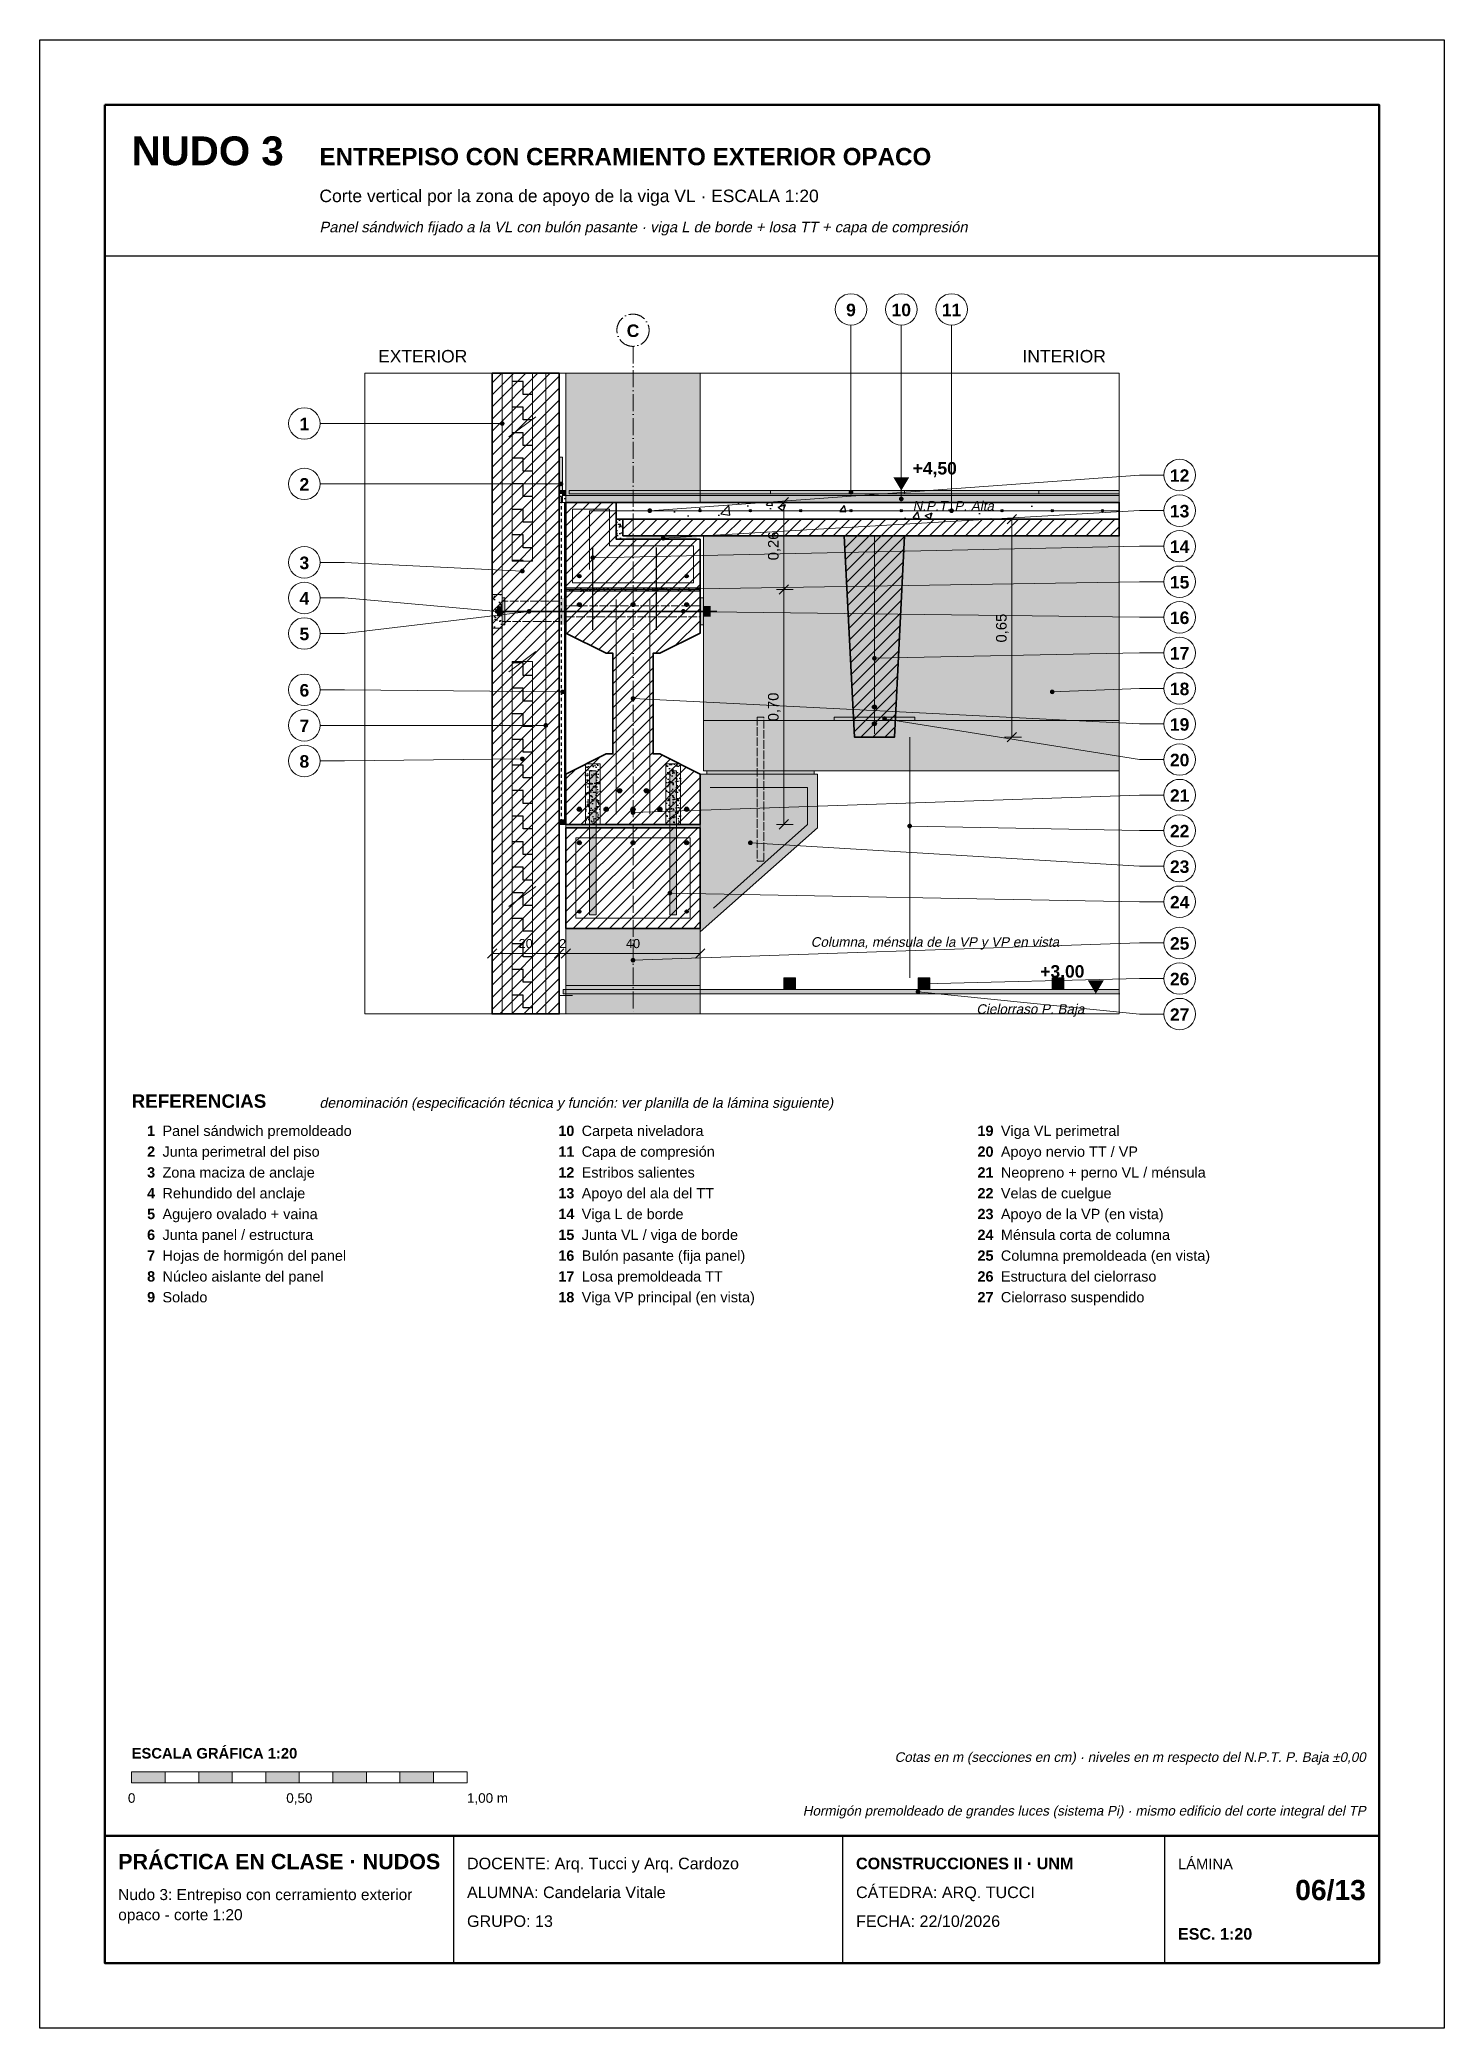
# Model space of a CAD drawing. Header units: millimetres. Extents: x 6 to 4194, y 6 to 5934.
import ezdxf
from ezdxf.enums import TextEntityAlignment as Align

# ---------------------------------------------------------------- set-up
doc = ezdxf.new("R2010")
doc.units = ezdxf.units.MM
doc.header["$LTSCALE"] = 20
doc.linetypes.add('DASHDOT', pattern=[3.556, 2.54, -0.508, 0, -0.508])
doc.linetypes.add('DASHED', pattern=[1.524, 1.27, -0.254])
for name, color, linetype in [('A-ACERO', 250, 'Continuous'), ('A-AISLACION-EPS', 50, 'Continuous'), ('A-AISLACION-LANA', 40, 'Continuous'), ('A-ALUMINIO', 253, 'Continuous'), ('A-ARMADURAS', 14, 'Continuous'), ('A-CONTORNOS', 7, 'Continuous'), ('A-GROUT', 251, 'Continuous'), ('A-HORMIGON-INSITU', 33, 'Continuous'), ('A-HORMIGON-PREMOLDEADO', 8, 'Continuous'), ('A-MORTERO-CARPETAS', 252, 'Continuous'), ('A-NEOPRENO-SELLADORES', 7, 'Continuous'), ('A-PROYECCION-OCULTO', 8, 'DASHED'), ('A-SOLADOS', 31, 'Continuous'), ('A-VISTA', 8, 'Continuous'), ('X-COTAS', 3, 'Continuous'), ('X-EJES', 1, 'DASHDOT'), ('X-MARCO', 7, 'Continuous'), ('X-NIVELES', 7, 'Continuous'), ('X-REFERENCIAS', 1, 'Continuous'), ('X-ROTULO', 7, 'Continuous'), ('X-TEXTOS', 7, 'Continuous')]:
    doc.layers.add(name, color=color, linetype=linetype)
doc.styles.add('ARIAL', font='arial.ttf')
doc.styles.add('ARIAL-B', font='arialbd.ttf')

msp = doc.modelspace()

# ---------------------------------------------------------------- texts
at = {"layer": 'X-COTAS', "style": 'ARIAL'}
for s, p in [('0,26', (2209, 4425)), ('0,65', (2889, 4180)), ('0,70', (2209, 3945))]:
    msp.add_text(s, height=31.5, rotation=90, dxfattribs=at).set_placement(p, align=Align.CENTER)
for s, height, p in [('20', 27.21, (1455, 3226)), ('2', 27.2, (1565, 3226)), ('40', 27.21, (1775, 3226))]:
    msp.add_text(s, height=height, dxfattribs=at).set_placement(p, align=Align.CENTER)
at = {"layer": 'X-EJES', "color": 12, "true_color": 0xcc0000, "style": 'ARIAL-B'}
msp.add_text('C', height=37.2, dxfattribs=at).set_placement((1775, 5048), align=Align.CENTER)
at = {"layer": 'X-NIVELES', "style": 'ARIAL-B'}
msp.add_text('+4,50', height=37.23, dxfattribs=at).set_placement((2609, 4638))
at = {"layer": 'X-NIVELES', "style": 'ARIAL', "oblique": 12}
msp.add_text('N.P.T. P. Alta', height=28.64, dxfattribs=at).set_placement((2609, 4530))
at = {"layer": 'X-NIVELES', "style": 'ARIAL-B'}
msp.add_text('+3,00', height=37.23, dxfattribs=at).set_placement((3121, 3138), align=Align.RIGHT)
at = {"layer": 'X-NIVELES', "style": 'ARIAL', "oblique": 12}
msp.add_text('Cielorraso P. Baja', height=28.64, dxfattribs=at).set_placement((3121, 3030), align=Align.RIGHT)
at = {"layer": 'X-REFERENCIAS', "style": 'ARIAL-B'}
for s, height, p in [('9', 37.2, (2425, 5110)), ('10', 37.23, (2575, 5110)), ('11', 37.23, (2725, 5110)), ('1', 37.2, (795, 4770)), ('2', 37.2, (795, 4590)), ('12', 37.23, (3405, 4616.2)), ('13', 37.23, (3405, 4510.2)), ('3', 37.2, (795, 4356)), ('14', 37.23, (3405, 4404.2)), ('15', 37.23, (3405, 4298.2)), ('4', 37.2, (795, 4250)), ('16', 37.23, (3405, 4192.2)), ('5', 37.2, (795, 4144)), ('17', 37.23, (3405, 4086.2)), ('6', 37.2, (795, 3976)), ('18', 37.23, (3405, 3980.2)), ('7', 37.2, (795, 3870)), ('19', 37.23, (3405, 3874.2)), ('8', 37.2, (795, 3764)), ('20', 37.23, (3405, 3768.2)), ('21', 37.23, (3405, 3662.2)), ('22', 37.23, (3405, 3556.2)), ('23', 37.23, (3405, 3450.2)), ('24', 37.23, (3405, 3344.2)), ('25', 37.23, (3405, 3221.3)), ('26', 37.23, (3405, 3115.3)), ('27', 37.23, (3405, 3009.3))]:
    msp.add_text(s, height=height, dxfattribs=at).set_placement(p, align=Align.CENTER)
at = {"layer": 'X-ROTULO'}
for s, height, style, p in [('PRÁCTICA EN CLASE · NUDOS', 45.824, 'ARIAL-B', (240, 480)), ('DOCENTE: Arq. Tucci y Arq. Cardozo', 34.368, 'ARIAL', (1280, 480)), ('CONSTRUCCIONES II · UNM', 34.368, 'ARIAL-B', (2440, 480)), ('LÁMINA', 31.5, 'ARIAL', (3400, 480)), ('Nudo 3: Entrepiso con cerramiento exterior', 32.936, 'ARIAL', (240, 388)), ('ALUMNA: Candelaria Vitale', 34.368, 'ARIAL', (1280, 394)), ('CÁTEDRA: ARQ. TUCCI', 34.368, 'ARIAL', (2440, 394)), ('opaco - corte 1:20', 32.936, 'ARIAL', (240, 328)), ('GRUPO: 13', 34.37, 'ARIAL', (1280, 308)), ('FECHA: 22/10/2026', 34.368, 'ARIAL', (2440, 308)), ('ESC. 1:20', 34.37, 'ARIAL-B', (3400, 270))]:
    msp.add_text(s, height=height, dxfattribs=dict(at, style=style)).set_placement(p)
at = {"layer": 'X-ROTULO', "style": 'ARIAL-B'}
msp.add_text('06/13', height=60.14, dxfattribs=at).set_placement((3960, 388), align=Align.RIGHT)
at = {"layer": 'X-TEXTOS'}
for s, height, style, p in [('NUDO 3', 85.92, 'ARIAL-B', (280, 5560)), ('ENTREPISO CON CERRAMIENTO EXTERIOR OPACO', 51.552, 'ARIAL-B', (840, 5560)), ('Corte vertical por la zona de apoyo de la viga VL · ESCALA 1:20', 37.232, 'ARIAL', (840, 5450)), ('EXTERIOR', 37.23, 'ARIAL', (1015, 4972)), ('REFERENCIAS', 40.096, 'ARIAL-B', (280, 2750)), ('Panel sándwich premoldeado', 30.788, 'ARIAL', (372, 2666)), ('Carpeta niveladora', 30.788, 'ARIAL', (1622, 2666)), ('Viga VL perimetral', 30.788, 'ARIAL', (2872, 2666)), ('Junta perimetral del piso', 30.788, 'ARIAL', (372, 2604)), ('Capa de compresión', 30.788, 'ARIAL', (1622, 2604)), ('Apoyo nervio TT / VP', 30.788, 'ARIAL', (2872, 2604)), ('Zona maciza de anclaje', 30.788, 'ARIAL', (372, 2542)), ('Estribos salientes', 30.788, 'ARIAL', (1622, 2542)), ('Neopreno + perno VL / ménsula', 30.788, 'ARIAL', (2872, 2542)), ('Rehundido del anclaje', 30.788, 'ARIAL', (372, 2480)), ('Apoyo del ala del TT', 30.788, 'ARIAL', (1622, 2480)), ('Velas de cuelgue', 30.788, 'ARIAL', (2872, 2480)), ('Agujero ovalado + vaina', 30.788, 'ARIAL', (372, 2418)), ('Viga L de borde', 30.788, 'ARIAL', (1622, 2418)), ('Apoyo de la VP (en vista)', 30.788, 'ARIAL', (2872, 2418)), ('Junta panel / estructura', 30.788, 'ARIAL', (372, 2356)), ('Junta VL / viga de borde', 30.788, 'ARIAL', (1622, 2356)), ('Ménsula corta de columna', 30.788, 'ARIAL', (2872, 2356)), ('Hojas de hormigón del panel', 30.788, 'ARIAL', (372, 2294)), ('Bulón pasante (fija panel)', 30.788, 'ARIAL', (1622, 2294)), ('Columna premoldeada (en vista)', 30.788, 'ARIAL', (2872, 2294)), ('Núcleo aislante del panel', 30.788, 'ARIAL', (372, 2232)), ('Losa premoldeada TT', 30.788, 'ARIAL', (1622, 2232)), ('Estructura del cielorraso', 30.788, 'ARIAL', (2872, 2232)), ('Solado', 30.79, 'ARIAL', (372, 2170)), ('Viga VP principal (en vista)', 30.788, 'ARIAL', (1622, 2170)), ('Cielorraso suspendido', 30.788, 'ARIAL', (2872, 2170)), ('ESCALA GRÁFICA 1:20', 31.504, 'ARIAL-B', (280, 810)), ('1,00 m', 28.64, 'ARIAL', (1280, 678))]:
    msp.add_text(s, height=height, dxfattribs=dict(at, style=style)).set_placement(p)
at = {"layer": 'X-TEXTOS', "style": 'ARIAL', "oblique": 12}
for s, height, p in [('Panel sándwich fijado a la VL con bulón pasante · viga L de borde + losa TT + capa de compresión', 31.504, (840, 5360)), ('Columna, ménsula de la VP y VP en vista', 28.64, (2305, 3230)), ('denominación (especificación técnica y función: ver planilla de la lámina siguiente)', 30.072, (840, 2750))]:
    msp.add_text(s, height=height, dxfattribs=at).set_placement(p)
at = {"layer": 'X-TEXTOS'}
for s, height, style, p in [('INTERIOR', 37.23, 'ARIAL', (3185, 4972)), ('1', 30.8, 'ARIAL-B', (350, 2666)), ('10', 30.79, 'ARIAL-B', (1600, 2666)), ('19', 30.79, 'ARIAL-B', (2850, 2666)), ('2', 30.8, 'ARIAL-B', (350, 2604)), ('11', 30.79, 'ARIAL-B', (1600, 2604)), ('20', 30.79, 'ARIAL-B', (2850, 2604)), ('3', 30.8, 'ARIAL-B', (350, 2542)), ('12', 30.79, 'ARIAL-B', (1600, 2542)), ('21', 30.79, 'ARIAL-B', (2850, 2542)), ('4', 30.8, 'ARIAL-B', (350, 2480)), ('13', 30.79, 'ARIAL-B', (1600, 2480)), ('22', 30.79, 'ARIAL-B', (2850, 2480)), ('5', 30.8, 'ARIAL-B', (350, 2418)), ('14', 30.79, 'ARIAL-B', (1600, 2418)), ('23', 30.79, 'ARIAL-B', (2850, 2418)), ('6', 30.8, 'ARIAL-B', (350, 2356)), ('15', 30.79, 'ARIAL-B', (1600, 2356)), ('24', 30.79, 'ARIAL-B', (2850, 2356)), ('7', 30.8, 'ARIAL-B', (350, 2294)), ('16', 30.79, 'ARIAL-B', (1600, 2294)), ('25', 30.79, 'ARIAL-B', (2850, 2294)), ('8', 30.8, 'ARIAL-B', (350, 2232)), ('17', 30.79, 'ARIAL-B', (1600, 2232)), ('26', 30.79, 'ARIAL-B', (2850, 2232)), ('9', 30.8, 'ARIAL-B', (350, 2170)), ('18', 30.79, 'ARIAL-B', (1600, 2170)), ('27', 30.79, 'ARIAL-B', (2850, 2170))]:
    msp.add_text(s, height=height, dxfattribs=dict(at, style=style)).set_placement(p, align=Align.RIGHT)
at = {"layer": 'X-TEXTOS', "style": 'ARIAL', "oblique": 12}
for s, p in [('Cotas en m (secciones en cm) · niveles en m respecto del N.P.T. P. Baja ±0,00', (3960, 800)), ('Hormigón premoldeado de grandes luces (sistema Pi) · mismo edificio del corte integral del TP', (3960, 640))]:
    msp.add_text(s, height=28.64, dxfattribs=at).set_placement(p, align=Align.RIGHT)
at = {"layer": 'X-TEXTOS', "style": 'ARIAL'}
for s, height, p in [('0', 28.6, (280, 678)), ('0,50', 28.64, (780, 678))]:
    msp.add_text(s, height=height, dxfattribs=at).set_placement(p, align=Align.CENTER)

# ---------------------------------------------------------------- hatches: boundary and pattern name
at = {"layer": 'A-ACERO', "true_color": 0x3b3b3b}
h = msp.add_hatch(color=250, dxfattribs=at)
h.dxf.hatch_style = 1
h.paths.add_polyline_path([(1385, 4190), (1393, 4190), (1393, 4270), (1385, 4270)])
h = msp.add_hatch(color=250, dxfattribs=at)
h.dxf.hatch_style = 1
h.paths.add_polyline_path([(1975, 4190), (1985, 4190), (1985, 4270), (1975, 4270)])
h = msp.add_hatch(color=250, dxfattribs=at)
h.dxf.hatch_style = 1
h.paths.add_polyline_path([(1645, 3585), (1665, 3585), (1665, 3755), (1645, 3755)])
h = msp.add_hatch(color=250, dxfattribs=at)
h.dxf.hatch_style = 1
h.paths.add_polyline_path([(1885, 3585), (1905, 3585), (1905, 3755), (1885, 3755)])
h = msp.add_hatch(color=250, dxfattribs=at)
h.dxf.hatch_style = 1
h.paths.add_polyline_path([(1645, 3325), (1665, 3325), (1665, 3585), (1645, 3585)])
h = msp.add_hatch(color=250, dxfattribs=at)
h.dxf.hatch_style = 1
h.paths.add_polyline_path([(1885, 3325), (1905, 3325), (1905, 3585), (1885, 3585)])
at = {"layer": 'A-AISLACION-EPS'}
h = msp.add_hatch(dxfattribs=at)
h.set_pattern_fill('ZIGZAG', color=256, scale=6, angle=90)
h.paths.add_polyline_path([(1415, 4940), (1415, 4380), (1475, 4380), (1475, 4940)])
h = msp.add_hatch(dxfattribs=at)
h.set_pattern_fill('ZIGZAG', color=256, scale=6, angle=90)
h.paths.add_polyline_path([(1555, 4555), (1565, 4555), (1565, 4590), (1555, 4590)])
h = msp.add_hatch(dxfattribs=at)
h.set_pattern_fill('ZIGZAG', color=256, scale=6, angle=90)
h.paths.add_polyline_path([(1415, 3030), (1475, 3030), (1475, 4080), (1415, 4080)])
at = {"layer": 'A-AISLACION-LANA'}
h = msp.add_hatch(dxfattribs=at)
h.set_pattern_fill('INSUL', color=256, scale=3, angle=90)
h.paths.add_polyline_path([(1555, 3595), (1575, 3595), (1575, 4555), (1555, 4555)])
at = {"layer": 'A-ALUMINIO', "true_color": 0x9aa3ab}
h = msp.add_hatch(color=253, dxfattribs=at)
h.dxf.hatch_style = 1
h.paths.add_polyline_path([(2225, 3102.5), (2260, 3102.5), (2260, 3137), (2225, 3137)])
h = msp.add_hatch(color=253, dxfattribs=at)
h.dxf.hatch_style = 1
h.paths.add_polyline_path([(2625, 3102.5), (2660, 3102.5), (2660, 3137), (2625, 3137)])
h = msp.add_hatch(color=253, dxfattribs=at)
h.dxf.hatch_style = 1
h.paths.add_polyline_path([(3025, 3102.5), (3060, 3102.5), (3060, 3137), (3025, 3137)])
at = {"layer": 'A-ARMADURAS'}
h = msp.add_hatch(color=256, dxfattribs=at)
h.dxf.hatch_style = 1
h.paths.add_polyline_path([(1828.4, 4530), (1828.2, 4531.1), (1827.8, 4532), (1827, 4532.8), (1826.1, 4533.2), (1825, 4533.4), (1823.9, 4533.2), (1823, 4532.8), (1822.2, 4532), (1821.8, 4531.1), (1821.6, 4530), (1821.8, 4528.9), (1822.2, 4528), (1823, 4527.2), (1823.9, 4526.8), (1825, 4526.6), (1826.1, 4526.8), (1827, 4527.2), (1827.8, 4528), (1828.2, 4528.9)])
h = msp.add_hatch(color=256, dxfattribs=at)
h.dxf.hatch_style = 1
h.paths.add_polyline_path([(1978.4, 4530), (1978.2, 4531.1), (1977.8, 4532), (1977, 4532.8), (1976.1, 4533.2), (1975, 4533.4), (1973.9, 4533.2), (1973, 4532.8), (1972.2, 4532), (1971.8, 4531.1), (1971.6, 4530), (1971.8, 4528.9), (1972.2, 4528), (1973, 4527.2), (1973.9, 4526.8), (1975, 4526.6), (1976.1, 4526.8), (1977, 4527.2), (1977.8, 4528), (1978.2, 4528.9)])
h = msp.add_hatch(color=256, dxfattribs=at)
h.dxf.hatch_style = 1
h.paths.add_polyline_path([(2128.4, 4530), (2128.2, 4531.1), (2127.8, 4532), (2127, 4532.8), (2126.1, 4533.2), (2125, 4533.4), (2123.9, 4533.2), (2123, 4532.8), (2122.2, 4532), (2121.8, 4531.1), (2121.6, 4530), (2121.8, 4528.9), (2122.2, 4528), (2123, 4527.2), (2123.9, 4526.8), (2125, 4526.6), (2126.1, 4526.8), (2127, 4527.2), (2127.8, 4528), (2128.2, 4528.9)])
h = msp.add_hatch(color=256, dxfattribs=at)
h.dxf.hatch_style = 1
h.paths.add_polyline_path([(2278.4, 4530), (2278.2, 4531.1), (2277.8, 4532), (2277, 4532.8), (2276.1, 4533.2), (2275, 4533.4), (2273.9, 4533.2), (2273, 4532.8), (2272.2, 4532), (2271.8, 4531.1), (2271.6, 4530), (2271.8, 4528.9), (2272.2, 4528), (2273, 4527.2), (2273.9, 4526.8), (2275, 4526.6), (2276.1, 4526.8), (2277, 4527.2), (2277.8, 4528), (2278.2, 4528.9)])
h = msp.add_hatch(color=256, dxfattribs=at)
h.dxf.hatch_style = 1
h.paths.add_polyline_path([(2428.4, 4530), (2428.2, 4531.1), (2427.8, 4532), (2427, 4532.8), (2426.1, 4533.2), (2425, 4533.4), (2423.9, 4533.2), (2423, 4532.8), (2422.2, 4532), (2421.8, 4531.1), (2421.6, 4530), (2421.8, 4528.9), (2422.2, 4528), (2423, 4527.2), (2423.9, 4526.8), (2425, 4526.6), (2426.1, 4526.8), (2427, 4527.2), (2427.8, 4528), (2428.2, 4528.9)])
h = msp.add_hatch(color=256, dxfattribs=at)
h.dxf.hatch_style = 1
h.paths.add_polyline_path([(2578.4, 4530), (2578.2, 4531.1), (2577.8, 4532), (2577, 4532.8), (2576.1, 4533.2), (2575, 4533.4), (2573.9, 4533.2), (2573, 4532.8), (2572.2, 4532), (2571.8, 4531.1), (2571.6, 4530), (2571.8, 4528.9), (2572.2, 4528), (2573, 4527.2), (2573.9, 4526.8), (2575, 4526.6), (2576.1, 4526.8), (2577, 4527.2), (2577.8, 4528), (2578.2, 4528.9)])
h = msp.add_hatch(color=256, dxfattribs=at)
h.dxf.hatch_style = 1
h.paths.add_polyline_path([(2728.4, 4530), (2728.2, 4531.1), (2727.8, 4532), (2727, 4532.8), (2726.1, 4533.2), (2725, 4533.4), (2723.9, 4533.2), (2723, 4532.8), (2722.2, 4532), (2721.8, 4531.1), (2721.6, 4530), (2721.8, 4528.9), (2722.2, 4528), (2723, 4527.2), (2723.9, 4526.8), (2725, 4526.6), (2726.1, 4526.8), (2727, 4527.2), (2727.8, 4528), (2728.2, 4528.9)])
h = msp.add_hatch(color=256, dxfattribs=at)
h.dxf.hatch_style = 1
h.paths.add_polyline_path([(2878.4, 4530), (2878.2, 4531.1), (2877.8, 4532), (2877, 4532.8), (2876.1, 4533.2), (2875, 4533.4), (2873.9, 4533.2), (2873, 4532.8), (2872.2, 4532), (2871.8, 4531.1), (2871.6, 4530), (2871.8, 4528.9), (2872.2, 4528), (2873, 4527.2), (2873.9, 4526.8), (2875, 4526.6), (2876.1, 4526.8), (2877, 4527.2), (2877.8, 4528), (2878.2, 4528.9)])
h = msp.add_hatch(color=256, dxfattribs=at)
h.dxf.hatch_style = 1
h.paths.add_polyline_path([(3028.4, 4530), (3028.2, 4531.1), (3027.8, 4532), (3027, 4532.8), (3026.1, 4533.2), (3025, 4533.4), (3023.9, 4533.2), (3023, 4532.8), (3022.2, 4532), (3021.8, 4531.1), (3021.6, 4530), (3021.8, 4528.9), (3022.2, 4528), (3023, 4527.2), (3023.9, 4526.8), (3025, 4526.6), (3026.1, 4526.8), (3027, 4527.2), (3027.8, 4528), (3028.2, 4528.9)])
h = msp.add_hatch(color=256, dxfattribs=at)
h.dxf.hatch_style = 1
h.paths.add_polyline_path([(3178.4, 4530), (3178.2, 4531.1), (3177.8, 4532), (3177, 4532.8), (3176.1, 4533.2), (3175, 4533.4), (3173.9, 4533.2), (3173, 4532.8), (3172.2, 4532), (3171.8, 4531.1), (3171.6, 4530), (3171.8, 4528.9), (3172.2, 4528), (3173, 4527.2), (3173.9, 4526.8), (3175, 4526.6), (3176.1, 4526.8), (3177, 4527.2), (3177.8, 4528), (3178.2, 4528.9)])
h = msp.add_hatch(color=256, dxfattribs=at)
h.dxf.hatch_style = 1
h.paths.add_polyline_path([(1620.2, 4335), (1619.9, 4336.6), (1619.2, 4338.1), (1618.1, 4339.2), (1616.6, 4339.9), (1615, 4340.2), (1613.4, 4339.9), (1611.9, 4339.2), (1610.8, 4338.1), (1610.1, 4336.6), (1609.8, 4335), (1610.1, 4333.4), (1610.8, 4331.9), (1611.9, 4330.8), (1613.4, 4330.1), (1615, 4329.8), (1616.6, 4330.1), (1618.1, 4330.8), (1619.2, 4331.9), (1619.9, 4333.4)])
h = msp.add_hatch(color=256, dxfattribs=at)
h.dxf.hatch_style = 1
h.paths.add_polyline_path([(1940.2, 4335), (1939.9, 4336.6), (1939.2, 4338.1), (1938.1, 4339.2), (1936.6, 4339.9), (1935, 4340.2), (1933.4, 4339.9), (1931.9, 4339.2), (1930.8, 4338.1), (1930.1, 4336.6), (1929.8, 4335), (1930.1, 4333.4), (1930.8, 4331.9), (1931.9, 4330.8), (1933.4, 4330.1), (1935, 4329.8), (1936.6, 4330.1), (1938.1, 4330.8), (1939.2, 4331.9), (1939.9, 4333.4)])
h = msp.add_hatch(color=256, dxfattribs=at)
h.dxf.hatch_style = 1
h.paths.add_polyline_path([(1620.6, 4250), (1620.3, 4251.7), (1619.5, 4253.3), (1618.3, 4254.5), (1616.7, 4255.3), (1615, 4255.6), (1613.3, 4255.3), (1611.7, 4254.5), (1610.5, 4253.3), (1609.7, 4251.7), (1609.4, 4250), (1609.7, 4248.3), (1610.5, 4246.7), (1611.7, 4245.5), (1613.3, 4244.7), (1615, 4244.4), (1616.7, 4244.7), (1618.3, 4245.5), (1619.5, 4246.7), (1620.3, 4248.3)])
h = msp.add_hatch(color=256, dxfattribs=at)
h.dxf.hatch_style = 1
h.paths.add_polyline_path([(1780.6, 4250), (1780.3, 4251.7), (1779.5, 4253.3), (1778.3, 4254.5), (1776.7, 4255.3), (1775, 4255.6), (1773.3, 4255.3), (1771.7, 4254.5), (1770.5, 4253.3), (1769.7, 4251.7), (1769.4, 4250), (1769.7, 4248.3), (1770.5, 4246.7), (1771.7, 4245.5), (1773.3, 4244.7), (1775, 4244.4), (1776.7, 4244.7), (1778.3, 4245.5), (1779.5, 4246.7), (1780.3, 4248.3)])
h = msp.add_hatch(color=256, dxfattribs=at)
h.dxf.hatch_style = 1
h.paths.add_polyline_path([(1940.6, 4250), (1940.3, 4251.7), (1939.5, 4253.3), (1938.3, 4254.5), (1936.7, 4255.3), (1935, 4255.6), (1933.3, 4255.3), (1931.7, 4254.5), (1930.5, 4253.3), (1929.7, 4251.7), (1929.4, 4250), (1929.7, 4248.3), (1930.5, 4246.7), (1931.7, 4245.5), (1933.3, 4244.7), (1935, 4244.4), (1936.7, 4244.7), (1938.3, 4245.5), (1939.5, 4246.7), (1940.3, 4248.3)])
h = msp.add_hatch(color=256, dxfattribs=at)
h.dxf.hatch_style = 1
h.paths.add_polyline_path([(2501, 3945), (2500.7, 3946.9), (2499.9, 3948.5), (2498.5, 3949.9), (2496.9, 3950.7), (2495, 3951), (2493.1, 3950.7), (2491.5, 3949.9), (2490.1, 3948.5), (2489.3, 3946.9), (2489, 3945), (2489.3, 3943.1), (2490.1, 3941.5), (2491.5, 3940.1), (2493.1, 3939.3), (2495, 3939), (2496.9, 3939.3), (2498.5, 3940.1), (2499.9, 3941.5), (2500.7, 3943.1)])
h = msp.add_hatch(color=256, dxfattribs=at)
h.dxf.hatch_style = 1
h.paths.add_polyline_path([(2501, 3895), (2500.7, 3896.9), (2499.9, 3898.5), (2498.5, 3899.9), (2496.9, 3900.7), (2495, 3901), (2493.1, 3900.7), (2491.5, 3899.9), (2490.1, 3898.5), (2489.3, 3896.9), (2489, 3895), (2489.3, 3893.1), (2490.1, 3891.5), (2491.5, 3890.1), (2493.1, 3889.3), (2495, 3889), (2496.9, 3889.3), (2498.5, 3890.1), (2499.9, 3891.5), (2500.7, 3893.1)])
h = msp.add_hatch(color=256, dxfattribs=at)
h.dxf.hatch_style = 1
h.paths.add_polyline_path([(1741.4, 3695), (1741.1, 3697), (1740.2, 3698.8), (1738.8, 3700.2), (1737, 3701.1), (1735, 3701.4), (1733, 3701.1), (1731.2, 3700.2), (1729.8, 3698.8), (1728.9, 3697), (1728.6, 3695), (1728.9, 3693), (1729.8, 3691.2), (1731.2, 3689.8), (1733, 3688.9), (1735, 3688.6), (1737, 3688.9), (1738.8, 3689.8), (1740.2, 3691.2), (1741.1, 3693)])
h = msp.add_hatch(color=256, dxfattribs=at)
h.dxf.hatch_style = 1
h.paths.add_polyline_path([(1821.4, 3695), (1821.1, 3697), (1820.2, 3698.8), (1818.8, 3700.2), (1817, 3701.1), (1815, 3701.4), (1813, 3701.1), (1811.2, 3700.2), (1809.8, 3698.8), (1808.9, 3697), (1808.6, 3695), (1808.9, 3693), (1809.8, 3691.2), (1811.2, 3689.8), (1813, 3688.9), (1815, 3688.6), (1817, 3688.9), (1818.8, 3689.8), (1820.2, 3691.2), (1821.1, 3693)])
h = msp.add_hatch(color=256, dxfattribs=at)
h.dxf.hatch_style = 1
h.paths.add_polyline_path([(1621.4, 3640), (1621.1, 3642), (1620.2, 3643.8), (1618.8, 3645.2), (1617, 3646.1), (1615, 3646.4), (1613, 3646.1), (1611.2, 3645.2), (1609.8, 3643.8), (1608.9, 3642), (1608.6, 3640), (1608.9, 3638), (1609.8, 3636.2), (1611.2, 3634.8), (1613, 3633.9), (1615, 3633.6), (1617, 3633.9), (1618.8, 3634.8), (1620.2, 3636.2), (1621.1, 3638)])
h = msp.add_hatch(color=256, dxfattribs=at)
h.dxf.hatch_style = 1
h.paths.add_polyline_path([(1701.4, 3640), (1701.1, 3642), (1700.2, 3643.8), (1698.8, 3645.2), (1697, 3646.1), (1695, 3646.4), (1693, 3646.1), (1691.2, 3645.2), (1689.8, 3643.8), (1688.9, 3642), (1688.6, 3640), (1688.9, 3638), (1689.8, 3636.2), (1691.2, 3634.8), (1693, 3633.9), (1695, 3633.6), (1697, 3633.9), (1698.8, 3634.8), (1700.2, 3636.2), (1701.1, 3638)])
h = msp.add_hatch(color=256, dxfattribs=at)
h.dxf.hatch_style = 1
h.paths.add_polyline_path([(1781.4, 3640), (1781.1, 3642), (1780.2, 3643.8), (1778.8, 3645.2), (1777, 3646.1), (1775, 3646.4), (1773, 3646.1), (1771.2, 3645.2), (1769.8, 3643.8), (1768.9, 3642), (1768.6, 3640), (1768.9, 3638), (1769.8, 3636.2), (1771.2, 3634.8), (1773, 3633.9), (1775, 3633.6), (1777, 3633.9), (1778.8, 3634.8), (1780.2, 3636.2), (1781.1, 3638)])
h = msp.add_hatch(color=256, dxfattribs=at)
h.dxf.hatch_style = 1
h.paths.add_polyline_path([(1861.4, 3640), (1861.1, 3642), (1860.2, 3643.8), (1858.8, 3645.2), (1857, 3646.1), (1855, 3646.4), (1853, 3646.1), (1851.2, 3645.2), (1849.8, 3643.8), (1848.9, 3642), (1848.6, 3640), (1848.9, 3638), (1849.8, 3636.2), (1851.2, 3634.8), (1853, 3633.9), (1855, 3633.6), (1857, 3633.9), (1858.8, 3634.8), (1860.2, 3636.2), (1861.1, 3638)])
h = msp.add_hatch(color=256, dxfattribs=at)
h.dxf.hatch_style = 1
h.paths.add_polyline_path([(1941.4, 3640), (1941.1, 3642), (1940.2, 3643.8), (1938.8, 3645.2), (1937, 3646.1), (1935, 3646.4), (1933, 3646.1), (1931.2, 3645.2), (1929.8, 3643.8), (1928.9, 3642), (1928.6, 3640), (1928.9, 3638), (1929.8, 3636.2), (1931.2, 3634.8), (1933, 3633.9), (1935, 3633.6), (1937, 3633.9), (1938.8, 3634.8), (1940.2, 3636.2), (1941.1, 3638)])
h = msp.add_hatch(color=256, dxfattribs=at)
h.dxf.hatch_style = 1
h.paths.add_polyline_path([(1621, 3540), (1620.7, 3541.9), (1619.9, 3543.5), (1618.5, 3544.9), (1616.9, 3545.7), (1615, 3546), (1613.1, 3545.7), (1611.5, 3544.9), (1610.1, 3543.5), (1609.3, 3541.9), (1609, 3540), (1609.3, 3538.1), (1610.1, 3536.5), (1611.5, 3535.1), (1613.1, 3534.3), (1615, 3534), (1616.9, 3534.3), (1618.5, 3535.1), (1619.9, 3536.5), (1620.7, 3538.1)])
h = msp.add_hatch(color=256, dxfattribs=at)
h.dxf.hatch_style = 1
h.paths.add_polyline_path([(1781, 3540), (1780.7, 3541.9), (1779.9, 3543.5), (1778.5, 3544.9), (1776.9, 3545.7), (1775, 3546), (1773.1, 3545.7), (1771.5, 3544.9), (1770.1, 3543.5), (1769.3, 3541.9), (1769, 3540), (1769.3, 3538.1), (1770.1, 3536.5), (1771.5, 3535.1), (1773.1, 3534.3), (1775, 3534), (1776.9, 3534.3), (1778.5, 3535.1), (1779.9, 3536.5), (1780.7, 3538.1)])
h = msp.add_hatch(color=256, dxfattribs=at)
h.dxf.hatch_style = 1
h.paths.add_polyline_path([(1941, 3540), (1940.7, 3541.9), (1939.9, 3543.5), (1938.5, 3544.9), (1936.9, 3545.7), (1935, 3546), (1933.1, 3545.7), (1931.5, 3544.9), (1930.1, 3543.5), (1929.3, 3541.9), (1929, 3540), (1929.3, 3538.1), (1930.1, 3536.5), (1931.5, 3535.1), (1933.1, 3534.3), (1935, 3534), (1936.9, 3534.3), (1938.5, 3535.1), (1939.9, 3536.5), (1940.7, 3538.1)])
h = msp.add_hatch(color=256, dxfattribs=at)
h.dxf.hatch_style = 1
h.paths.add_polyline_path([(1619.8, 3335), (1619.6, 3336.5), (1618.9, 3337.8), (1617.8, 3338.9), (1616.5, 3339.6), (1615, 3339.8), (1613.5, 3339.6), (1612.2, 3338.9), (1611.1, 3337.8), (1610.4, 3336.5), (1610.2, 3335), (1610.4, 3333.5), (1611.1, 3332.2), (1612.2, 3331.1), (1613.5, 3330.4), (1615, 3330.2), (1616.5, 3330.4), (1617.8, 3331.1), (1618.9, 3332.2), (1619.6, 3333.5)])
h = msp.add_hatch(color=256, dxfattribs=at)
h.dxf.hatch_style = 1
h.paths.add_polyline_path([(1939.8, 3335), (1939.6, 3336.5), (1938.9, 3337.8), (1937.8, 3338.9), (1936.5, 3339.6), (1935, 3339.8), (1933.5, 3339.6), (1932.2, 3338.9), (1931.1, 3337.8), (1930.4, 3336.5), (1930.2, 3335), (1930.4, 3333.5), (1931.1, 3332.2), (1932.2, 3331.1), (1933.5, 3330.4), (1935, 3330.2), (1936.5, 3330.4), (1937.8, 3331.1), (1938.9, 3332.2), (1939.6, 3333.5)])
at = {"layer": 'A-GROUT'}
h = msp.add_hatch(dxfattribs=at)
h.set_pattern_fill('AR-SAND', color=256, scale=0.4)
h.paths.add_polyline_path([(1725, 4445), (1745, 4445), (1745, 4505), (1725, 4505)])
h = msp.add_hatch(dxfattribs=at)
h.set_pattern_fill('AR-SAND', color=256, scale=0.4)
h.paths.add_polyline_path([(1575, 4290), (1975, 4290), (1975, 4300), (1575, 4300)])
h = msp.add_hatch(dxfattribs=at)
h.set_pattern_fill('AR-SAND', color=256, scale=0.4)
h.paths.add_polyline_path([(1633, 3595), (1677, 3595), (1677, 3775), (1633, 3775)])
h = msp.add_hatch(dxfattribs=at)
h.set_pattern_fill('AR-SAND', color=256, scale=0.4)
h.paths.add_polyline_path([(1873, 3595), (1917, 3595), (1917, 3775), (1873, 3775)])
at = {"layer": 'A-HORMIGON-INSITU'}
h = msp.add_hatch(dxfattribs=at)
h.set_pattern_fill('AR-CONC', color=256, scale=1.2)
h.paths.add_polyline_path([(1725, 4505), (3225, 4505), (3225, 4555), (1725, 4555)])
at = {"layer": 'A-HORMIGON-PREMOLDEADO'}
h = msp.add_hatch(dxfattribs=at)
h.set_pattern_fill('ANSI31', color=256, scale=8)
h.paths.add_polyline_path([(1355, 4940), (1355, 3030), (1555, 3030), (1555, 4940)])
h = msp.add_hatch(dxfattribs=at)
h.set_pattern_fill('ANSI31', color=256, scale=8)
h.paths.add_polyline_path([(1575, 4295), (1975, 4295), (1975, 4445), (1725, 4445), (1725, 4555), (1575, 4555)])
h = msp.add_hatch(dxfattribs=at)
h.set_pattern_fill('ANSI31', color=256, scale=8)
h.paths.add_polyline_path([(1745, 4455), (3225, 4455), (3225, 4505), (1745, 4505)])
h = msp.add_hatch(dxfattribs=at)
h.set_pattern_fill('ANSI31', color=256, scale=8)
h.paths.add_polyline_path([(2405, 4455), (2585, 4455), (2555, 3855), (2435, 3855)])
h = msp.add_hatch(dxfattribs=at)
h.set_pattern_fill('ANSI31', color=256, scale=8)
h.paths.add_polyline_path([(1575, 3595), (1975, 3595), (1975, 3745), (1855, 3805), (1835, 3805), (1835, 4105), (1855, 4105), (1975, 4165), (1975, 4295), (1575, 4295), (1575, 4165), (1695, 4105), (1715, 4105), (1715, 3805), (1695, 3805), (1575, 3745)])
h = msp.add_hatch(dxfattribs=at)
h.set_pattern_fill('ANSI31', color=256, scale=8)
h.paths.add_polyline_path([(1575, 3285), (1975, 3285), (1975, 3585), (1575, 3585)])
at = {"layer": 'A-MORTERO-CARPETAS', "true_color": 0x8d8d8d}
h = msp.add_hatch(color=252, dxfattribs=at)
h.dxf.hatch_style = 1
h.paths.add_polyline_path([(1565, 4575), (1575, 4575), (1575, 4580), (1565, 4580)])
at = {"layer": 'A-MORTERO-CARPETAS'}
h = msp.add_hatch(dxfattribs=at)
h.set_pattern_fill('AR-SAND', color=256, scale=0.6)
h.paths.add_polyline_path([(1565, 4555), (1575, 4555), (1575, 4575), (1565, 4575)])
h = msp.add_hatch(dxfattribs=at)
h.set_pattern_fill('AR-SAND', color=256, scale=0.6)
h.paths.add_polyline_path([(1575, 4555), (3225, 4555), (3225, 4575), (1575, 4575)])
at = {"layer": 'A-MORTERO-CARPETAS', "true_color": 0x8d8d8d}
h = msp.add_hatch(color=252, dxfattribs=at)
h.dxf.hatch_style = 1
h.paths.add_polyline_path([(1585, 4575), (3225, 4575), (3225, 4580), (1585, 4580)])
at = {"layer": 'A-MORTERO-CARPETAS'}
h = msp.add_hatch(dxfattribs=at)
h.set_pattern_fill('AR-SAND', color=256, scale=0.6)
h.paths.add_polyline_path([(1355, 4180), (1385, 4180), (1385, 4280), (1355, 4280)])
at = {"layer": 'A-NEOPRENO-SELLADORES', "true_color": 0x111111}
h = msp.add_hatch(color=250, dxfattribs=at)
h.dxf.hatch_style = 1
h.paths.add_polyline_path([(1555, 4580), (1565, 4580), (1565, 4590), (1555, 4590)])
h = msp.add_hatch(color=250, dxfattribs=at)
h.dxf.hatch_style = 1
h.paths.add_polyline_path([(1755, 4445), (1965, 4445), (1965, 4455), (1755, 4455)])
h = msp.add_hatch(color=250, dxfattribs=at)
h.dxf.hatch_style = 1
h.paths.add_polyline_path([(1557, 4190), (1573, 4190), (1573, 4270), (1557, 4270)])
at = {"layer": 'A-NEOPRENO-SELLADORES', "true_color": 0x222222}
h = msp.add_hatch(color=250, dxfattribs=at)
h.dxf.hatch_style = 1
h.paths.add_polyline_path([(1369, 4215), (1385, 4215), (1385, 4245), (1369, 4245)])
h = msp.add_hatch(color=250, dxfattribs=at)
h.dxf.hatch_style = 1
h.paths.add_polyline_path([(1985, 4214), (2007, 4214), (2007, 4246), (1985, 4246)])
at = {"layer": 'A-NEOPRENO-SELLADORES', "true_color": 0x111111}
h = msp.add_hatch(color=250, dxfattribs=at)
h.dxf.hatch_style = 1
h.paths.add_polyline_path([(2375, 3905), (2615, 3905), (2615, 3915), (2375, 3915)])
h = msp.add_hatch(color=250, dxfattribs=at)
h.dxf.hatch_style = 1
h.paths.add_polyline_path([(1995, 3745), (2315, 3745), (2315, 3755), (1995, 3755)])
h = msp.add_hatch(color=250, dxfattribs=at)
h.dxf.hatch_style = 1
h.paths.add_polyline_path([(1555, 3595), (1575, 3595), (1575, 3610), (1555, 3610)])
h = msp.add_hatch(color=250, dxfattribs=at)
h.dxf.hatch_style = 1
h.paths.add_polyline_path([(1575, 3585), (1975, 3585), (1975, 3595), (1575, 3595)])
at = {"layer": 'A-SOLADOS', "true_color": 0xcdbb9c}
h = msp.add_hatch(color=9, dxfattribs=at)
h.dxf.hatch_style = 1
h.paths.add_polyline_path([(1555, 4590), (1565, 4590), (1565, 4690), (1555, 4690)])
h = msp.add_hatch(color=9, dxfattribs=at)
h.dxf.hatch_style = 1
h.paths.add_polyline_path([(1565, 4580), (1575, 4580), (1575, 4590), (1565, 4590)])
h = msp.add_hatch(color=9, dxfattribs=at)
h.dxf.hatch_style = 1
h.paths.add_polyline_path([(1585, 4580), (3225, 4580), (3225, 4590), (1585, 4590)])
at = {"layer": 'A-VISTA', "true_color": 0xeceeef}
h = msp.add_hatch(color=7, dxfattribs=at)
h.dxf.hatch_style = 1
h.paths.add_polyline_path([(1575, 4940), (1575, 4555), (1975, 4555), (1975, 4940)])
at = {"layer": 'A-VISTA', "true_color": 0xe9ebed}
h = msp.add_hatch(color=7, dxfattribs=at)
h.dxf.hatch_style = 1
h.paths.add_polyline_path([(1985, 3755), (3225, 3755), (3225, 4455), (1985, 4455)])
at = {"layer": 'A-VISTA', "true_color": 0xe3e6e8}
h = msp.add_hatch(color=254, dxfattribs=at)
h.dxf.hatch_style = 1
h.paths.add_polyline_path([(1975, 3745), (2325, 3745), (2325, 3585), (1975, 3275)])
at = {"layer": 'A-VISTA', "true_color": 0xeceeef}
h = msp.add_hatch(color=7, dxfattribs=at)
h.dxf.hatch_style = 1
h.paths.add_polyline_path([(1575, 3030), (1975, 3030), (1975, 3285), (1575, 3285)])
at = {"layer": 'A-VISTA', "true_color": 0xf2f2f2}
h = msp.add_hatch(color=7, dxfattribs=at)
h.dxf.hatch_style = 1
h.paths.add_polyline_path([(1567, 3090), (3225, 3090), (3225, 3102.5), (1567, 3102.5)])
at = {"layer": 'X-NIVELES'}
h = msp.add_hatch(color=7, dxfattribs=at)
h.dxf.hatch_style = 1
h.paths.add_polyline_path([(2575, 4590), (2551, 4630), (2599, 4630)])
h = msp.add_hatch(color=7, dxfattribs=at)
h.dxf.hatch_style = 1
h.paths.add_polyline_path([(3155, 3090), (3131, 3130), (3179, 3130)])
at = {"layer": 'X-REFERENCIAS'}
h = msp.add_hatch(color=7, dxfattribs=at)
h.dxf.hatch_style = 1
h.paths.add_polyline_path([(1392, 4790), (1391.7, 4792.2), (1390.7, 4794.1), (1389.1, 4795.7), (1387.2, 4796.7), (1385, 4797), (1382.8, 4796.7), (1380.9, 4795.7), (1379.3, 4794.1), (1378.3, 4792.2), (1378, 4790), (1378.3, 4787.8), (1379.3, 4785.9), (1380.9, 4784.3), (1382.8, 4783.3), (1385, 4783), (1387.2, 4783.3), (1389.1, 4784.3), (1390.7, 4785.9), (1391.7, 4787.8)])
h = msp.add_hatch(color=7, dxfattribs=at)
h.dxf.hatch_style = 1
h.paths.add_polyline_path([(1567, 4610), (1566.7, 4612.2), (1565.7, 4614.1), (1564.1, 4615.7), (1562.2, 4616.7), (1560, 4617), (1557.8, 4616.7), (1555.9, 4615.7), (1554.3, 4614.1), (1553.3, 4612.2), (1553, 4610), (1553.3, 4607.8), (1554.3, 4605.9), (1555.9, 4604.3), (1557.8, 4603.3), (1560, 4603), (1562.2, 4603.3), (1564.1, 4604.3), (1565.7, 4605.9), (1566.7, 4607.8)])
h = msp.add_hatch(color=7, dxfattribs=at)
h.dxf.hatch_style = 1
h.paths.add_polyline_path([(2432, 4585), (2431.7, 4587.2), (2430.7, 4589.1), (2429.1, 4590.7), (2427.2, 4591.7), (2425, 4592), (2422.8, 4591.7), (2420.9, 4590.7), (2419.3, 4589.1), (2418.3, 4587.2), (2418, 4585), (2418.3, 4582.8), (2419.3, 4580.9), (2420.9, 4579.3), (2422.8, 4578.3), (2425, 4578), (2427.2, 4578.3), (2429.1, 4579.3), (2430.7, 4580.9), (2431.7, 4582.8)])
h = msp.add_hatch(color=7, dxfattribs=at)
h.dxf.hatch_style = 1
h.paths.add_polyline_path([(2582, 4565), (2581.7, 4567.2), (2580.7, 4569.1), (2579.1, 4570.7), (2577.2, 4571.7), (2575, 4572), (2572.8, 4571.7), (2570.9, 4570.7), (2569.3, 4569.1), (2568.3, 4567.2), (2568, 4565), (2568.3, 4562.8), (2569.3, 4560.9), (2570.9, 4559.3), (2572.8, 4558.3), (2575, 4558), (2577.2, 4558.3), (2579.1, 4559.3), (2580.7, 4560.9), (2581.7, 4562.8)])
h = msp.add_hatch(color=7, dxfattribs=at)
h.dxf.hatch_style = 1
h.paths.add_polyline_path([(1832, 4530), (1831.7, 4532.2), (1830.7, 4534.1), (1829.1, 4535.7), (1827.2, 4536.7), (1825, 4537), (1822.8, 4536.7), (1820.9, 4535.7), (1819.3, 4534.1), (1818.3, 4532.2), (1818, 4530), (1818.3, 4527.8), (1819.3, 4525.9), (1820.9, 4524.3), (1822.8, 4523.3), (1825, 4523), (1827.2, 4523.3), (1829.1, 4524.3), (1830.7, 4525.9), (1831.7, 4527.8)])
h = msp.add_hatch(color=7, dxfattribs=at)
h.dxf.hatch_style = 1
h.paths.add_polyline_path([(2732, 4530), (2731.7, 4532.2), (2730.7, 4534.1), (2729.1, 4535.7), (2727.2, 4536.7), (2725, 4537), (2722.8, 4536.7), (2720.9, 4535.7), (2719.3, 4534.1), (2718.3, 4532.2), (2718, 4530), (2718.3, 4527.8), (2719.3, 4525.9), (2720.9, 4524.3), (2722.8, 4523.3), (2725, 4523), (2727.2, 4523.3), (2729.1, 4524.3), (2730.7, 4525.9), (2731.7, 4527.8)])
h = msp.add_hatch(color=7, dxfattribs=at)
h.dxf.hatch_style = 1
h.paths.add_polyline_path([(1872, 4448), (1871.7, 4450.2), (1870.7, 4452.1), (1869.1, 4453.7), (1867.2, 4454.7), (1865, 4455), (1862.8, 4454.7), (1860.9, 4453.7), (1859.3, 4452.1), (1858.3, 4450.2), (1858, 4448), (1858.3, 4445.8), (1859.3, 4443.9), (1860.9, 4442.3), (1862.8, 4441.3), (1865, 4441), (1867.2, 4441.3), (1869.1, 4442.3), (1870.7, 4443.9), (1871.7, 4445.8)])
h = msp.add_hatch(color=7, dxfattribs=at)
h.dxf.hatch_style = 1
h.paths.add_polyline_path([(1662, 4390), (1661.7, 4392.2), (1660.7, 4394.1), (1659.1, 4395.7), (1657.2, 4396.7), (1655, 4397), (1652.8, 4396.7), (1650.9, 4395.7), (1649.3, 4394.1), (1648.3, 4392.2), (1648, 4390), (1648.3, 4387.8), (1649.3, 4385.9), (1650.9, 4384.3), (1652.8, 4383.3), (1655, 4383), (1657.2, 4383.3), (1659.1, 4384.3), (1660.7, 4385.9), (1661.7, 4387.8)])
h = msp.add_hatch(color=7, dxfattribs=at)
h.dxf.hatch_style = 1
h.paths.add_polyline_path([(1452, 4350), (1451.7, 4352.2), (1450.7, 4354.1), (1449.1, 4355.7), (1447.2, 4356.7), (1445, 4357), (1442.8, 4356.7), (1440.9, 4355.7), (1439.3, 4354.1), (1438.3, 4352.2), (1438, 4350), (1438.3, 4347.8), (1439.3, 4345.9), (1440.9, 4344.3), (1442.8, 4343.3), (1445, 4343), (1447.2, 4343.3), (1449.1, 4344.3), (1450.7, 4345.9), (1451.7, 4347.8)])
h = msp.add_hatch(color=7, dxfattribs=at)
h.dxf.hatch_style = 1
h.paths.add_polyline_path([(1852, 4295), (1851.7, 4297.2), (1850.7, 4299.1), (1849.1, 4300.7), (1847.2, 4301.7), (1845, 4302), (1842.8, 4301.7), (1840.9, 4300.7), (1839.3, 4299.1), (1838.3, 4297.2), (1838, 4295), (1838.3, 4292.8), (1839.3, 4290.9), (1840.9, 4289.3), (1842.8, 4288.3), (1845, 4288), (1847.2, 4288.3), (1849.1, 4289.3), (1850.7, 4290.9), (1851.7, 4292.8)])
h = msp.add_hatch(color=7, dxfattribs=at)
h.dxf.hatch_style = 1
h.paths.add_polyline_path([(1377, 4230), (1376.7, 4232.2), (1375.7, 4234.1), (1374.1, 4235.7), (1372.2, 4236.7), (1370, 4237), (1367.8, 4236.7), (1365.9, 4235.7), (1364.3, 4234.1), (1363.3, 4232.2), (1363, 4230), (1363.3, 4227.8), (1364.3, 4225.9), (1365.9, 4224.3), (1367.8, 4223.3), (1370, 4223), (1372.2, 4223.3), (1374.1, 4224.3), (1375.7, 4225.9), (1376.7, 4227.8)])
h = msp.add_hatch(color=7, dxfattribs=at)
h.dxf.hatch_style = 1
h.paths.add_polyline_path([(1472, 4230), (1471.7, 4232.2), (1470.7, 4234.1), (1469.1, 4235.7), (1467.2, 4236.7), (1465, 4237), (1462.8, 4236.7), (1460.9, 4235.7), (1459.3, 4234.1), (1458.3, 4232.2), (1458, 4230), (1458.3, 4227.8), (1459.3, 4225.9), (1460.9, 4224.3), (1462.8, 4223.3), (1465, 4223), (1467.2, 4223.3), (1469.1, 4224.3), (1470.7, 4225.9), (1471.7, 4227.8)])
h = msp.add_hatch(color=7, dxfattribs=at)
h.dxf.hatch_style = 1
h.paths.add_polyline_path([(1932, 4230), (1931.7, 4232.2), (1930.7, 4234.1), (1929.1, 4235.7), (1927.2, 4236.7), (1925, 4237), (1922.8, 4236.7), (1920.9, 4235.7), (1919.3, 4234.1), (1918.3, 4232.2), (1918, 4230), (1918.3, 4227.8), (1919.3, 4225.9), (1920.9, 4224.3), (1922.8, 4223.3), (1925, 4223), (1927.2, 4223.3), (1929.1, 4224.3), (1930.7, 4225.9), (1931.7, 4227.8)])
h = msp.add_hatch(color=7, dxfattribs=at)
h.dxf.hatch_style = 1
h.paths.add_polyline_path([(2502, 4090), (2501.7, 4092.2), (2500.7, 4094.1), (2499.1, 4095.7), (2497.2, 4096.7), (2495, 4097), (2492.8, 4096.7), (2490.9, 4095.7), (2489.3, 4094.1), (2488.3, 4092.2), (2488, 4090), (2488.3, 4087.8), (2489.3, 4085.9), (2490.9, 4084.3), (2492.8, 4083.3), (2495, 4083), (2497.2, 4083.3), (2499.1, 4084.3), (2500.7, 4085.9), (2501.7, 4087.8)])
h = msp.add_hatch(color=7, dxfattribs=at)
h.dxf.hatch_style = 1
h.paths.add_polyline_path([(1572, 3990), (1571.7, 3992.2), (1570.7, 3994.1), (1569.1, 3995.7), (1567.2, 3996.7), (1565, 3997), (1562.8, 3996.7), (1560.9, 3995.7), (1559.3, 3994.1), (1558.3, 3992.2), (1558, 3990), (1558.3, 3987.8), (1559.3, 3985.9), (1560.9, 3984.3), (1562.8, 3983.3), (1565, 3983), (1567.2, 3983.3), (1569.1, 3984.3), (1570.7, 3985.9), (1571.7, 3987.8)])
h = msp.add_hatch(color=7, dxfattribs=at)
h.dxf.hatch_style = 1
h.paths.add_polyline_path([(1782, 3970), (1781.7, 3972.2), (1780.7, 3974.1), (1779.1, 3975.7), (1777.2, 3976.7), (1775, 3977), (1772.8, 3976.7), (1770.9, 3975.7), (1769.3, 3974.1), (1768.3, 3972.2), (1768, 3970), (1768.3, 3967.8), (1769.3, 3965.9), (1770.9, 3964.3), (1772.8, 3963.3), (1775, 3963), (1777.2, 3963.3), (1779.1, 3964.3), (1780.7, 3965.9), (1781.7, 3967.8)])
h = msp.add_hatch(color=7, dxfattribs=at)
h.dxf.hatch_style = 1
h.paths.add_polyline_path([(3032, 3990), (3031.7, 3992.2), (3030.7, 3994.1), (3029.1, 3995.7), (3027.2, 3996.7), (3025, 3997), (3022.8, 3996.7), (3020.9, 3995.7), (3019.3, 3994.1), (3018.3, 3992.2), (3018, 3990), (3018.3, 3987.8), (3019.3, 3985.9), (3020.9, 3984.3), (3022.8, 3983.3), (3025, 3983), (3027.2, 3983.3), (3029.1, 3984.3), (3030.7, 3985.9), (3031.7, 3987.8)])
h = msp.add_hatch(color=7, dxfattribs=at)
h.dxf.hatch_style = 1
h.paths.add_polyline_path([(2532, 3910), (2531.7, 3912.2), (2530.7, 3914.1), (2529.1, 3915.7), (2527.2, 3916.7), (2525, 3917), (2522.8, 3916.7), (2520.9, 3915.7), (2519.3, 3914.1), (2518.3, 3912.2), (2518, 3910), (2518.3, 3907.8), (2519.3, 3905.9), (2520.9, 3904.3), (2522.8, 3903.3), (2525, 3903), (2527.2, 3903.3), (2529.1, 3904.3), (2530.7, 3905.9), (2531.7, 3907.8)])
h = msp.add_hatch(color=7, dxfattribs=at)
h.dxf.hatch_style = 1
h.paths.add_polyline_path([(1522, 3890), (1521.7, 3892.2), (1520.7, 3894.1), (1519.1, 3895.7), (1517.2, 3896.7), (1515, 3897), (1512.8, 3896.7), (1510.9, 3895.7), (1509.3, 3894.1), (1508.3, 3892.2), (1508, 3890), (1508.3, 3887.8), (1509.3, 3885.9), (1510.9, 3884.3), (1512.8, 3883.3), (1515, 3883), (1517.2, 3883.3), (1519.1, 3884.3), (1520.7, 3885.9), (1521.7, 3887.8)])
h = msp.add_hatch(color=7, dxfattribs=at)
h.dxf.hatch_style = 1
h.paths.add_polyline_path([(1452, 3790), (1451.7, 3792.2), (1450.7, 3794.1), (1449.1, 3795.7), (1447.2, 3796.7), (1445, 3797), (1442.8, 3796.7), (1440.9, 3795.7), (1439.3, 3794.1), (1438.3, 3792.2), (1438, 3790), (1438.3, 3787.8), (1439.3, 3785.9), (1440.9, 3784.3), (1442.8, 3783.3), (1445, 3783), (1447.2, 3783.3), (1449.1, 3784.3), (1450.7, 3785.9), (1451.7, 3787.8)])
h = msp.add_hatch(color=7, dxfattribs=at)
h.dxf.hatch_style = 1
h.paths.add_polyline_path([(1782, 3630), (1781.7, 3632.2), (1780.7, 3634.1), (1779.1, 3635.7), (1777.2, 3636.7), (1775, 3637), (1772.8, 3636.7), (1770.9, 3635.7), (1769.3, 3634.1), (1768.3, 3632.2), (1768, 3630), (1768.3, 3627.8), (1769.3, 3625.9), (1770.9, 3624.3), (1772.8, 3623.3), (1775, 3623), (1777.2, 3623.3), (1779.1, 3624.3), (1780.7, 3625.9), (1781.7, 3627.8)])
h = msp.add_hatch(color=7, dxfattribs=at)
h.dxf.hatch_style = 1
h.paths.add_polyline_path([(2607, 3590), (2606.7, 3592.2), (2605.7, 3594.1), (2604.1, 3595.7), (2602.2, 3596.7), (2600, 3597), (2597.8, 3596.7), (2595.9, 3595.7), (2594.3, 3594.1), (2593.3, 3592.2), (2593, 3590), (2593.3, 3587.8), (2594.3, 3585.9), (2595.9, 3584.3), (2597.8, 3583.3), (2600, 3583), (2602.2, 3583.3), (2604.1, 3584.3), (2605.7, 3585.9), (2606.7, 3587.8)])
h = msp.add_hatch(color=7, dxfattribs=at)
h.dxf.hatch_style = 1
h.paths.add_polyline_path([(2132, 3540), (2131.7, 3542.2), (2130.7, 3544.1), (2129.1, 3545.7), (2127.2, 3546.7), (2125, 3547), (2122.8, 3546.7), (2120.9, 3545.7), (2119.3, 3544.1), (2118.3, 3542.2), (2118, 3540), (2118.3, 3537.8), (2119.3, 3535.9), (2120.9, 3534.3), (2122.8, 3533.3), (2125, 3533), (2127.2, 3533.3), (2129.1, 3534.3), (2130.7, 3535.9), (2131.7, 3537.8)])
h = msp.add_hatch(color=7, dxfattribs=at)
h.dxf.hatch_style = 1
h.paths.add_polyline_path([(1892, 3390), (1891.7, 3392.2), (1890.7, 3394.1), (1889.1, 3395.7), (1887.2, 3396.7), (1885, 3397), (1882.8, 3396.7), (1880.9, 3395.7), (1879.3, 3394.1), (1878.3, 3392.2), (1878, 3390), (1878.3, 3387.8), (1879.3, 3385.9), (1880.9, 3384.3), (1882.8, 3383.3), (1885, 3383), (1887.2, 3383.3), (1889.1, 3384.3), (1890.7, 3385.9), (1891.7, 3387.8)])
h = msp.add_hatch(color=7, dxfattribs=at)
h.dxf.hatch_style = 1
h.paths.add_polyline_path([(1782, 3190), (1781.7, 3192.2), (1780.7, 3194.1), (1779.1, 3195.7), (1777.2, 3196.7), (1775, 3197), (1772.8, 3196.7), (1770.9, 3195.7), (1769.3, 3194.1), (1768.3, 3192.2), (1768, 3190), (1768.3, 3187.8), (1769.3, 3185.9), (1770.9, 3184.3), (1772.8, 3183.3), (1775, 3183), (1777.2, 3183.3), (1779.1, 3184.3), (1780.7, 3185.9), (1781.7, 3187.8)])
h = msp.add_hatch(color=7, dxfattribs=at)
h.dxf.hatch_style = 1
h.paths.add_polyline_path([(2632, 3096), (2631.7, 3098.2), (2630.7, 3100.1), (2629.1, 3101.7), (2627.2, 3102.7), (2625, 3103), (2622.8, 3102.7), (2620.9, 3101.7), (2619.3, 3100.1), (2618.3, 3098.2), (2618, 3096), (2618.3, 3093.8), (2619.3, 3091.9), (2620.9, 3090.3), (2622.8, 3089.3), (2625, 3089), (2627.2, 3089.3), (2629.1, 3090.3), (2630.7, 3091.9), (2631.7, 3093.8)])
h = msp.add_hatch(color=7, dxfattribs=at)
h.dxf.hatch_style = 1
h.paths.add_polyline_path([(2649, 3120), (2648.7, 3122.2), (2647.7, 3124.1), (2646.1, 3125.7), (2644.2, 3126.7), (2642, 3127), (2639.8, 3126.7), (2637.9, 3125.7), (2636.3, 3124.1), (2635.3, 3122.2), (2635, 3120), (2635.3, 3117.8), (2636.3, 3115.9), (2637.9, 3114.3), (2639.8, 3113.3), (2642, 3113), (2644.2, 3113.3), (2646.1, 3114.3), (2647.7, 3115.9), (2648.7, 3117.8)])
at = {"layer": 'X-TEXTOS'}
h = msp.add_hatch(color=7, dxfattribs=at)
h.dxf.hatch_style = 1
h.paths.add_polyline_path([(280, 770), (380, 770), (380, 738), (280, 738)])
h = msp.add_hatch(color=7, dxfattribs=at)
h.dxf.hatch_style = 1
h.paths.add_polyline_path([(480, 770), (580, 770), (580, 738), (480, 738)])
h = msp.add_hatch(color=7, dxfattribs=at)
h.dxf.hatch_style = 1
h.paths.add_polyline_path([(680, 770), (780, 770), (780, 738), (680, 738)])
h = msp.add_hatch(color=7, dxfattribs=at)
h.dxf.hatch_style = 1
h.paths.add_polyline_path([(880, 770), (980, 770), (980, 738), (880, 738)])
h = msp.add_hatch(color=7, dxfattribs=at)
h.dxf.hatch_style = 1
h.paths.add_polyline_path([(1080, 770), (1180, 770), (1180, 738), (1080, 738)])

# ---------------------------------------------------------------- linework, layer by layer
at = {"layer": 'A-ARMADURAS', "lineweight": 13}
for points in [[(1385, 3030), (1385, 4940)], [(1515, 3030), (1515, 4940)], [(1595, 4315), (1955, 4315), (1955, 4425), (1705, 4425), (1705, 4535), (1595, 4535), (1595, 4315)], [(1755, 4530), (3225, 4530)], [(2495, 3865), (2495, 4455)], [(1725, 3625), (1725, 4265)], [(1825, 3625), (1825, 4265)], [(2005, 3705), (2295, 3705), (2295, 3595), (2015, 3345)], [(1605, 3315), (1945, 3315), (1945, 3555), (1605, 3555), (1605, 3315)]]:
    msp.add_lwpolyline(points, dxfattribs=at)
at = {"layer": 'A-ARMADURAS', "lineweight": 20}
msp.add_lwpolyline([(1645, 4355), (1645, 4530), (1965, 4530)], dxfattribs=at)
at = {"layer": 'A-ARMADURAS', "lineweight": 25}
for points in [[(1655, 4175), (1655, 4420)], [(1845, 4175), (1845, 4420)]]:
    msp.add_lwpolyline(points, dxfattribs=at)
at = {"layer": 'A-ARMADURAS'}
for centre, radius in [((1825, 4530), 3.4), ((1975, 4530), 3.4), ((2125, 4530), 3.4), ((2275, 4530), 3.4), ((2425, 4530), 3.4), ((2575, 4530), 3.4), ((2725, 4530), 3.4), ((2875, 4530), 3.4), ((3025, 4530), 3.4), ((3175, 4530), 3.4), ((1615, 4335), 5.2), ((1935, 4335), 5.2), ((1615, 4250), 5.6), ((1775, 4250), 5.6), ((1935, 4250), 5.6), ((2495, 3945), 6), ((2495, 3895), 6), ((1735, 3695), 6.4), ((1815, 3695), 6.4), ((1615, 3640), 6.4), ((1695, 3640), 6.4), ((1775, 3640), 6.4), ((1855, 3640), 6.4), ((1935, 3640), 6.4), ((1615, 3540), 6), ((1775, 3540), 6), ((1935, 3540), 6), ((1615, 3335), 4.8), ((1935, 3335), 4.8)]:
    msp.add_circle(centre, radius, dxfattribs=at)
at = {"layer": 'A-CONTORNOS', "lineweight": 35}
for points in [[(1355, 4940), (1355, 3030), (1555, 3030), (1555, 4940)], [(1575, 4295), (1975, 4295), (1975, 4445), (1725, 4445), (1725, 4555), (1575, 4555)], [(1725, 4505), (3225, 4505), (3225, 4555), (1725, 4555)], [(1745, 4455), (3225, 4455), (3225, 4505), (1745, 4505)], [(2405, 4455), (2585, 4455), (2555, 3855), (2435, 3855)], [(1575, 3595), (1975, 3595), (1975, 3745), (1855, 3805), (1835, 3805), (1835, 4105), (1855, 4105), (1975, 4165), (1975, 4295), (1575, 4295), (1575, 4165), (1695, 4105), (1715, 4105), (1715, 3805), (1695, 3805), (1575, 3745)], [(1575, 3285), (1975, 3285), (1975, 3585), (1575, 3585)]]:
    msp.add_lwpolyline(points, close=True, dxfattribs=at)
at = {"layer": 'A-CONTORNOS', "lineweight": 13}
for points in [[(1415, 4940), (1415, 4380), (1475, 4380), (1475, 4940)], [(1555, 4590), (1565, 4590), (1565, 4690), (1555, 4690)], [(1555, 4555), (1565, 4555), (1565, 4590), (1555, 4590)], [(1355, 4180), (1385, 4180), (1385, 4280), (1355, 4280)], [(1385, 4190), (1393, 4190), (1393, 4270), (1385, 4270)], [(1575, 4290), (1975, 4290), (1975, 4300), (1575, 4300)], [(1975, 4190), (1985, 4190), (1985, 4270), (1975, 4270)], [(1415, 3030), (1475, 3030), (1475, 4080), (1415, 4080)], [(1633, 3595), (1677, 3595), (1677, 3775), (1633, 3775)], [(1645, 3585), (1665, 3585), (1665, 3755), (1645, 3755)], [(1873, 3595), (1917, 3595), (1917, 3775), (1873, 3775)], [(1885, 3585), (1905, 3585), (1905, 3755), (1885, 3755)], [(1575, 3585), (1975, 3585), (1975, 3595), (1575, 3595)], [(1645, 3325), (1665, 3325), (1665, 3585), (1645, 3585)], [(1885, 3325), (1905, 3325), (1905, 3585), (1885, 3585)]]:
    msp.add_lwpolyline(points, close=True, dxfattribs=at)
at = {"layer": 'A-CONTORNOS', "lineweight": 18}
for points in [[(1405, 4750), (1485, 4810)], [(1405, 4050), (1485, 4110)], [(1405, 3350), (1485, 3410)], [(1555, 3160), (1555, 3085), (1595, 3085)]]:
    msp.add_lwpolyline(points, dxfattribs=at)
for points in [[(1565, 4580), (1575, 4580), (1575, 4590), (1565, 4590)], [(1565, 4555), (1575, 4555), (1575, 4575), (1565, 4575)], [(1575, 4555), (3225, 4555), (3225, 4575), (1575, 4575)], [(1585, 4580), (3225, 4580), (3225, 4590), (1585, 4590)], [(1555, 3595), (1575, 3595), (1575, 4555), (1555, 4555)], [(1567, 3090), (3225, 3090), (3225, 3102.5), (1567, 3102.5)]]:
    msp.add_lwpolyline(points, close=True, dxfattribs=at)
at = {"layer": 'A-CONTORNOS', "lineweight": 13}
for points in [[(2185, 4580), (2185, 4590)], [(2585, 4580), (2585, 4590)], [(2985, 4580), (2985, 4590)], [(1985, 3905), (3225, 3905)], [(2600, 3137), (2600, 3855)], [(1575, 3115), (1975, 3115)]]:
    msp.add_lwpolyline(points, dxfattribs=at)
at = {"layer": 'A-CONTORNOS', "lineweight": 35}
msp.add_lwpolyline([(1365, 4230), (2025, 4230)], dxfattribs=at)
at = {"layer": 'A-PROYECCION-OCULTO', "lineweight": 13}
for points in [[(1385, 4200), (1555, 4200), (1555, 4260), (1385, 4260)], [(1575, 4214), (1975, 4214), (1975, 4246), (1575, 4246)], [(2145, 3485), (2165, 3485), (2165, 3915), (2145, 3915)]]:
    msp.add_lwpolyline(points, close=True, dxfattribs=at)
at = {"layer": 'A-VISTA', "lineweight": 13}
for points in [[(1575, 4940), (1575, 4555), (1975, 4555), (1975, 4940)], [(1985, 3755), (3225, 3755), (3225, 4455), (1985, 4455)], [(2375, 3905), (2615, 3905), (2615, 3915), (2375, 3915)], [(1995, 3745), (2315, 3745), (2315, 3755), (1995, 3755)], [(1575, 3030), (1975, 3030), (1975, 3285), (1575, 3285)], [(2225, 3102.5), (2260, 3102.5), (2260, 3137), (2225, 3137)], [(2625, 3102.5), (2660, 3102.5), (2660, 3137), (2625, 3137)], [(3025, 3102.5), (3060, 3102.5), (3060, 3137), (3025, 3137)]]:
    msp.add_lwpolyline(points, close=True, dxfattribs=at)
at = {"layer": 'A-VISTA', "lineweight": 18}
msp.add_lwpolyline([(1975, 3745), (2325, 3745), (2325, 3585), (1975, 3275)], close=True, dxfattribs=at)
at = {"layer": 'X-COTAS', "lineweight": 25}
for points in [[(2211, 4541), (2239, 4569)], [(2891, 4491), (2919, 4519)], [(2211, 4281), (2239, 4309)], [(2211, 4281), (2239, 4309)], [(2891, 3841), (2919, 3869)], [(2211, 3581), (2239, 3609)], [(1341, 3196), (1369, 3224)], [(1541, 3196), (1569, 3224)], [(1541, 3196), (1569, 3224)], [(1561, 3196), (1589, 3224)], [(1561, 3196), (1589, 3224)], [(1961, 3196), (1989, 3224)]]:
    msp.add_lwpolyline(points, dxfattribs=at)
at = {"layer": 'X-COTAS', "lineweight": 13}
for points in [[(2203, 4555), (2253, 4555)], [(2225, 4295), (2225, 4555)], [(2883, 4505), (2933, 4505)], [(2905, 3855), (2905, 4505)], [(2203, 4295), (2253, 4295)], [(2203, 4295), (2253, 4295)], [(2225, 3595), (2225, 4295)], [(2883, 3855), (2933, 3855)], [(2203, 3595), (2253, 3595)], [(1355, 3232), (1355, 3188)], [(1355, 3210), (1555, 3210)], [(1555, 3232), (1555, 3188)], [(1555, 3232), (1555, 3188)], [(1555, 3210), (1575, 3210)], [(1575, 3232), (1575, 3188)], [(1575, 3232), (1575, 3188)], [(1575, 3210), (1975, 3210)], [(1975, 3232), (1975, 3188)]]:
    msp.add_lwpolyline(points, dxfattribs=at)
at = {"layer": 'X-EJES', "color": 12, "lineweight": 13, "true_color": 0xcc0000}
msp.add_lwpolyline([(1775, 5020), (1775, 3030)], dxfattribs=at)
at = {"layer": 'X-EJES', "color": 12, "lineweight": 18, "true_color": 0xcc0000}
msp.add_circle((1775, 5068), 48, dxfattribs=at)
at = {"layer": 'X-MARCO', "lineweight": 30}
msp.add_lwpolyline([(6, 5934), (4194, 5934), (4194, 6), (6, 6)], close=True, dxfattribs=at)
at = {"layer": 'X-MARCO', "lineweight": 50}
msp.add_lwpolyline([(200, 5740), (4000, 5740), (4000, 200), (200, 200)], close=True, dxfattribs=at)
at = {"layer": 'X-NIVELES', "lineweight": 13}
for points in [[(2503, 4590), (2647, 4590)], [(3083, 3090), (3227, 3090)]]:
    msp.add_lwpolyline(points, dxfattribs=at)
at = {"layer": 'X-REFERENCIAS', "lineweight": 13}
for points in [[(2425, 4585), (2425, 5083)], [(2575, 4565), (2575, 5083)], [(2725, 4530), (2725, 5083)], [(1385, 4790), (915, 4790), (842, 4790)], [(1825, 4530), (3285, 4636.2), (3358, 4636.2)], [(1560, 4610), (915, 4610), (842, 4610)], [(1865, 4448), (3285, 4530.2), (3358, 4530.2)], [(1655, 4390), (3285, 4424.2), (3358, 4424.2)], [(1445, 4350), (915, 4376), (842, 4376)], [(1370, 4230), (915, 4270), (842, 4270)], [(1845, 4295), (3285, 4318.2), (3358, 4318.2)], [(1465, 4230), (915, 4164), (842, 4164)], [(1925, 4230), (3285, 4212.2), (3358, 4212.2)], [(2495, 4090), (3285, 4106.2), (3358, 4106.2)], [(1565, 3990), (915, 3996), (842, 3996)], [(3025, 3990), (3285, 4000.2), (3358, 4000.2)], [(1775, 3970), (3285, 3894.2), (3358, 3894.2)], [(1515, 3890), (915, 3890), (842, 3890)], [(2525, 3910), (3285, 3788.2), (3358, 3788.2)], [(1445, 3790), (915, 3784), (842, 3784)], [(1775, 3630), (3285, 3682.2), (3358, 3682.2)], [(2600, 3590), (3285, 3576.2), (3358, 3576.2)], [(2125, 3540), (3285, 3470.2), (3358, 3470.2)], [(1885, 3390), (3285, 3364.2), (3358, 3364.2)], [(1775, 3190), (3285, 3241.3), (3358, 3241.3)], [(2625, 3096), (3285, 3029.3), (3358, 3029.3)], [(2642, 3120), (3285, 3135.3), (3358, 3135.3)]]:
    msp.add_lwpolyline(points, dxfattribs=at)
at = {"layer": 'X-REFERENCIAS', "lineweight": 18}
for centre in [(2425, 5130), (2575, 5130), (2725, 5130), (795, 4790), (3405, 4636.2), (795, 4610), (3405, 4530.2), (3405, 4424.2), (795, 4376), (3405, 4318.2), (795, 4270), (795, 4164), (3405, 4212.2), (3405, 4106.2), (795, 3996), (3405, 4000.2), (795, 3890), (3405, 3894.2), (795, 3784), (3405, 3788.2), (3405, 3682.2), (3405, 3576.2), (3405, 3470.2), (3405, 3364.2), (3405, 3241.3), (3405, 3135.3), (3405, 3029.3)]:
    msp.add_circle(centre, 47, dxfattribs=at)
at = {"layer": 'X-ROTULO', "lineweight": 50}
msp.add_lwpolyline([(200, 580), (4000, 580), (4000, 200), (200, 200)], close=True, dxfattribs=at)
at = {"layer": 'X-ROTULO', "lineweight": 25}
for points in [[(1240, 580), (1240, 200)], [(2400, 580), (2400, 200)], [(3360, 580), (3360, 200)]]:
    msp.add_lwpolyline(points, dxfattribs=at)
at = {"layer": 'X-TEXTOS', "lineweight": 25}
msp.add_lwpolyline([(200, 5290), (4000, 5290)], dxfattribs=at)
at = {"layer": 'X-TEXTOS', "lineweight": 13}
for points in [[(975, 4940), (3225, 4940), (3225, 3030), (975, 3030)], [(280, 770), (380, 770), (380, 738), (280, 738)], [(380, 770), (480, 770), (480, 738), (380, 738)], [(480, 770), (580, 770), (580, 738), (480, 738)], [(580, 770), (680, 770), (680, 738), (580, 738)], [(680, 770), (780, 770), (780, 738), (680, 738)], [(780, 770), (880, 770), (880, 738), (780, 738)], [(880, 770), (980, 770), (980, 738), (880, 738)], [(980, 770), (1080, 770), (1080, 738), (980, 738)], [(1080, 770), (1180, 770), (1180, 738), (1080, 738)], [(1180, 770), (1280, 770), (1280, 738), (1180, 738)]]:
    msp.add_lwpolyline(points, close=True, dxfattribs=at)

msp.set_redraw_order([(e.dxf.handle, doc.entitydb.next_handle()) for e in msp.query("TEXT MTEXT ATTDEF DIMENSION ARC_DIMENSION")])  # texts and dimensions are drawn at this point

doc.saveas('drawing.dxf')
